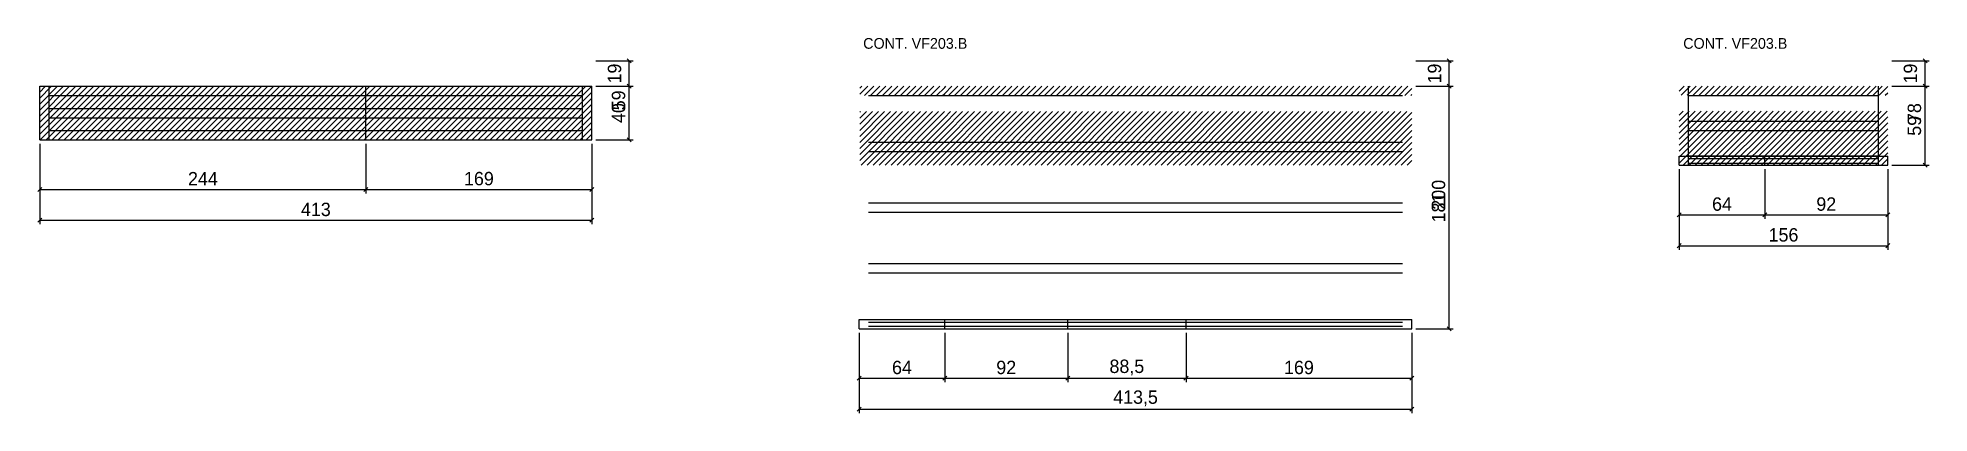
# Model space of a CAD drawing. Extents: x -9000 to 4757, y -394 to 1250.
# Drawn here: x 3342 to 4757, y -394 to -114 of the extents above; entities that cross this region are included whole.
import ezdxf

# ---------------------------------------------------------------- set-up
doc = ezdxf.new("R2010")
doc.units = 0
for name, color, linetype in [('COTA', 241, 'Continuous'), ('NOMENCLATURA', 7, 'Continuous'), ('Painéis', 200, 'Continuous'), ('Reaproveitamento', 251, 'Continuous'), ('SARR_2.2x7', 40, 'Continuous')]:
    doc.layers.add(name, color=color, linetype=linetype)
doc.dimstyles.new('PAINEL', dxfattribs={"dimtxt": 10, "dimasz": 3, "dimexe": 3, "dimexo": 3, "dimgap": 3, "dimtad": 1, "dimblk": 'OBLIQUE', "dimblk1": 'OBLIQUE', "dimcen": 2.5, "dimclrd": 4, "dimclre": 4, "dimclrt": 240, "dimazin": 3, "dimtfac": 1, "dimtmove": 0, "dimatfit": 3})

msp = doc.modelspace()

# ---------------------------------------------------------------- texts
at = {"layer": 'NOMENCLATURA'}
for p in [(3959.5, -122), (4573, -122)]:
    msp.add_text('CONT. VF203.B', height=8, dxfattribs=at).set_placement(p)

# ---------------------------------------------------------------- blocks, each defined once
blk = doc.blocks.new('_OBLIQUE')
at = {"color": 0, "linetype": 'BYBLOCK'}
blk.add_line((-0.5, -0.5), (0.5, 0.5), dxfattribs=at)

# ---------------------------------------------------------------- dimensions: what is measured, and where the dimension line sits
at = {"layer": 'COTA'}
for base, p1, p2 in [((3784.5, -190), (3756.5, -190), (3756.5, -131)), ((3784.5, -150), (3756.5, -150), (3756.5, -131)), ((4398, -331), (4370, -331), (4370, -131)), ((4398, -150), (4370, -150), (4370, -131)), ((4754, -209), (4726, -209), (4726, -131)), ((4754, -150), (4726, -150), (4726, -131)), ((3784.5, -190), (3756.5, -190), (3756.5, -150)), ((4398, -331), (4370, -331), (4370, -150)), ((4754, -209), (4726, -209), (4726, -150))]:
    msp.add_linear_dim(base=base, p1=p1, p2=p2, angle=90, dimstyle='PAINEL', dxfattribs=at).render()
for base, p1, p2 in [((3343.5, -227), (3343.5, -190), (3587.5, -190)), ((3343.5, -250), (3343.5, -190), (3756.5, -190)), ((3587.5, -227), (3587.5, -190), (3756.5, -190)), ((4570, -246), (4570, -209), (4634, -209)), ((4570, -269), (4570, -209), (4726, -209)), ((4634, -246), (4634, -209), (4726, -209)), ((3956.5, -368), (3956.5, -331), (4020.5, -331)), ((3956.5, -391), (3956.5, -331), (4370, -331)), ((4020.5, -368), (4020.5, -331), (4112.5, -331)), ((4112.5, -368), (4112.5, -331), (4201, -331)), ((4201, -368), (4201, -331), (4370, -331))]:
    msp.add_linear_dim(base=base, p1=p1, p2=p2, dimstyle='PAINEL', dxfattribs=at).render()

# ---------------------------------------------------------------- hatches: boundary and pattern name
at = {"layer": 'Reaproveitamento'}
h = msp.add_hatch(dxfattribs=at)
h.set_pattern_fill('ANSI31')
h.paths.add_polyline_path([(3343.5, -190), (3587.5, -190), (3587.5, -150.2), (3343.5, -150.2)])
h = msp.add_hatch(dxfattribs=at)
h.set_pattern_fill('ANSI31')
h.paths.add_polyline_path([(3587.5, -190), (3756.5, -190), (3756.5, -150.2), (3587.5, -150.2)])
h = msp.add_hatch(dxfattribs=at)
h.set_pattern_fill('ANSI31')
h.paths.add_polyline_path([(3957, -156.9), (4020.5, -156.9), (4020.5, -150), (3957, -150)])
h = msp.add_hatch(dxfattribs=at)
h.set_pattern_fill('ANSI31')
h.paths.add_polyline_path([(4020.5, -156.9), (4112.5, -156.9), (4112.5, -150), (4020.5, -150)])
h = msp.add_hatch(dxfattribs=at)
h.set_pattern_fill('ANSI31')
h.paths.add_polyline_path([(4112.5, -156.9), (4201, -156.9), (4201, -150), (4112.5, -150)])
h = msp.add_hatch(dxfattribs=at)
h.set_pattern_fill('ANSI31')
h.paths.add_polyline_path([(4201, -156.9), (4370, -156.9), (4370, -150), (4201, -150)])
h = msp.add_hatch(dxfattribs=at)
h.set_pattern_fill('ANSI31')
h.paths.add_polyline_path([(4570, -156.7), (4634, -156.7), (4634, -150), (4570, -150)])
h = msp.add_hatch(dxfattribs=at)
h.set_pattern_fill('ANSI31')
h.paths.add_polyline_path([(4634, -156.7), (4726, -156.7), (4726, -150), (4634, -150)])
h = msp.add_hatch(dxfattribs=at)
h.set_pattern_fill('ANSI31')
h.paths.add_polyline_path([(3957, -208.9), (4020.5, -208.9), (4020.5, -168.9), (3957, -168.9)])
h = msp.add_hatch(dxfattribs=at)
h.set_pattern_fill('ANSI31')
h.paths.add_polyline_path([(4020.5, -208.9), (4112.5, -208.9), (4112.5, -168.9), (4020.5, -168.9)])
h = msp.add_hatch(dxfattribs=at)
h.set_pattern_fill('ANSI31')
h.paths.add_polyline_path([(4112.5, -208.9), (4201, -208.9), (4201, -168.9), (4112.5, -168.9)])
h = msp.add_hatch(dxfattribs=at)
h.set_pattern_fill('ANSI31')
h.paths.add_polyline_path([(4201, -208.9), (4370, -208.9), (4370, -168.9), (4201, -168.9)])
h = msp.add_hatch(dxfattribs=at)
h.set_pattern_fill('ANSI31')
h.paths.add_polyline_path([(4570, -208.7), (4634, -208.7), (4634, -168.7), (4570, -168.7)])
h = msp.add_hatch(dxfattribs=at)
h.set_pattern_fill('ANSI31')
h.paths.add_polyline_path([(4634, -208.7), (4726, -208.7), (4726, -168.7), (4634, -168.7)])

# ---------------------------------------------------------------- linework, layer by layer
at = {"layer": 'Painéis'}
for p, q in [((3343.5, -150), (3587.5, -150)), ((3343.5, -190), (3343.5, -150)), ((3587.5, -190), (3587.5, -150)), ((3587.5, -150), (3756.5, -150)), ((3756.5, -190), (3756.5, -150)), ((3343.5, -190), (3587.5, -190)), ((3587.5, -190), (3756.5, -190)), ((4570, -202.3), (4634, -202.3)), ((4570, -209), (4570, -202.3)), ((4570, -209), (4634, -209)), ((4634, -209), (4634, -202.3)), ((4634, -202.3), (4726, -202.3)), ((4634, -209), (4726, -209)), ((4726, -209), (4726, -202.3)), ((3956.5, -324.1), (4020.5, -324.1)), ((3956.5, -331), (3956.5, -324.1)), ((4020.5, -331), (4020.5, -324.1)), ((4020.5, -324.1), (4112.5, -324.1)), ((4112.5, -331), (4112.5, -324.1)), ((4112.5, -324.1), (4201, -324.1)), ((4201, -331), (4201, -324.1)), ((4201, -324.1), (4370, -324.1)), ((4370, -331), (4370, -324.1)), ((3956.5, -331), (4020.5, -331)), ((4020.5, -331), (4112.5, -331)), ((4112.5, -331), (4201, -331)), ((4201, -331), (4370, -331))]:
    msp.add_line(p, q, dxfattribs=at)
at = {"layer": 'SARR_2.2x7'}
for p, q in [((3350.5, -190), (3350.5, -150)), ((3749.5, -190), (3749.5, -150)), ((4577, -209), (4577, -150)), ((4719, -209), (4719, -150))]:
    msp.add_line(p, q, dxfattribs=at)
for points in [[(3350.5, -157), (3587.5, -157)], [(3350.5, -157), (3587.5, -157)], [(3350.5, -166.5), (3587.5, -166.5)], [(3350.5, -166.5), (3587.5, -166.5)], [(3587.5, -157), (3749.5, -157)], [(3587.5, -157), (3749.5, -157)], [(3587.5, -166.5), (3749.5, -166.5)], [(3587.5, -166.5), (3749.5, -166.5)], [(3963.5, -157), (4020.5, -157)], [(4020.5, -157), (4112.5, -157)], [(4112.5, -157), (4201, -157)], [(4201, -157), (4363, -157)], [(4577, -157), (4634, -157)], [(4634, -157), (4719, -157)], [(3350.5, -173.5), (3587.5, -173.5)], [(3350.5, -173.5), (3587.5, -173.5)], [(3350.5, -183), (3587.5, -183)], [(3350.5, -183), (3587.5, -183)], [(3587.5, -173.5), (3749.5, -173.5)], [(3587.5, -173.5), (3749.5, -173.5)], [(3587.5, -183), (3749.5, -183)], [(3587.5, -183), (3749.5, -183)], [(4577, -176), (4634, -176)], [(4577, -183), (4634, -183)], [(4634, -176), (4719, -176)], [(4634, -183), (4719, -183)], [(3963.5, -191.75), (4020.5, -191.75)], [(4020.5, -191.75), (4112.5, -191.75)], [(4112.5, -191.75), (4201, -191.75)], [(4201, -191.75), (4363, -191.75)], [(3963.5, -198.75), (4020.5, -198.75)], [(4020.5, -198.75), (4112.5, -198.75)], [(4112.5, -198.75), (4201, -198.75)], [(4201, -198.75), (4363, -198.75)], [(4577, -202), (4634, -202)], [(4577, -204), (4634, -204)], [(4577, -207.3), (4634, -207.3)], [(4634, -202), (4719, -202)], [(4634, -204), (4719, -204)], [(4634, -207.3), (4719, -207.3)], [(3963.5, -237), (4020.5, -237)], [(4020.5, -237), (4112.5, -237)], [(4112.5, -237), (4201, -237)], [(4201, -237), (4363, -237)], [(3963.5, -244), (4020.5, -244)], [(4020.5, -244), (4112.5, -244)], [(4112.5, -244), (4201, -244)], [(4201, -244), (4363, -244)], [(3963.5, -282.25), (4020.5, -282.25)], [(4020.5, -282.25), (4112.5, -282.25)], [(4112.5, -282.25), (4201, -282.25)], [(4201, -282.25), (4363, -282.25)], [(3963.5, -289.25), (4020.5, -289.25)], [(4020.5, -289.25), (4112.5, -289.25)], [(4112.5, -289.25), (4201, -289.25)], [(4201, -289.25), (4363, -289.25)], [(3963.5, -324), (4020.5, -324)], [(4020.5, -324), (4112.5, -324)], [(4112.5, -324), (4201, -324)], [(4201, -324), (4363, -324)], [(3963.5, -326), (4020.5, -326)], [(3963.5, -329.1), (4020.5, -329.1)], [(4020.5, -326), (4112.5, -326)], [(4020.5, -329.1), (4112.5, -329.1)], [(4112.5, -326), (4201, -326)], [(4112.5, -329.1), (4201, -329.1)], [(4201, -326), (4363, -326)], [(4201, -329.1), (4363, -329.1)]]:
    msp.add_lwpolyline(points, dxfattribs=at)

msp.set_redraw_order([(e.dxf.handle, doc.entitydb.next_handle()) for e in msp.query("TEXT MTEXT ATTDEF DIMENSION ARC_DIMENSION")])  # texts and dimensions are drawn at this point

doc.saveas('drawing.dxf')
